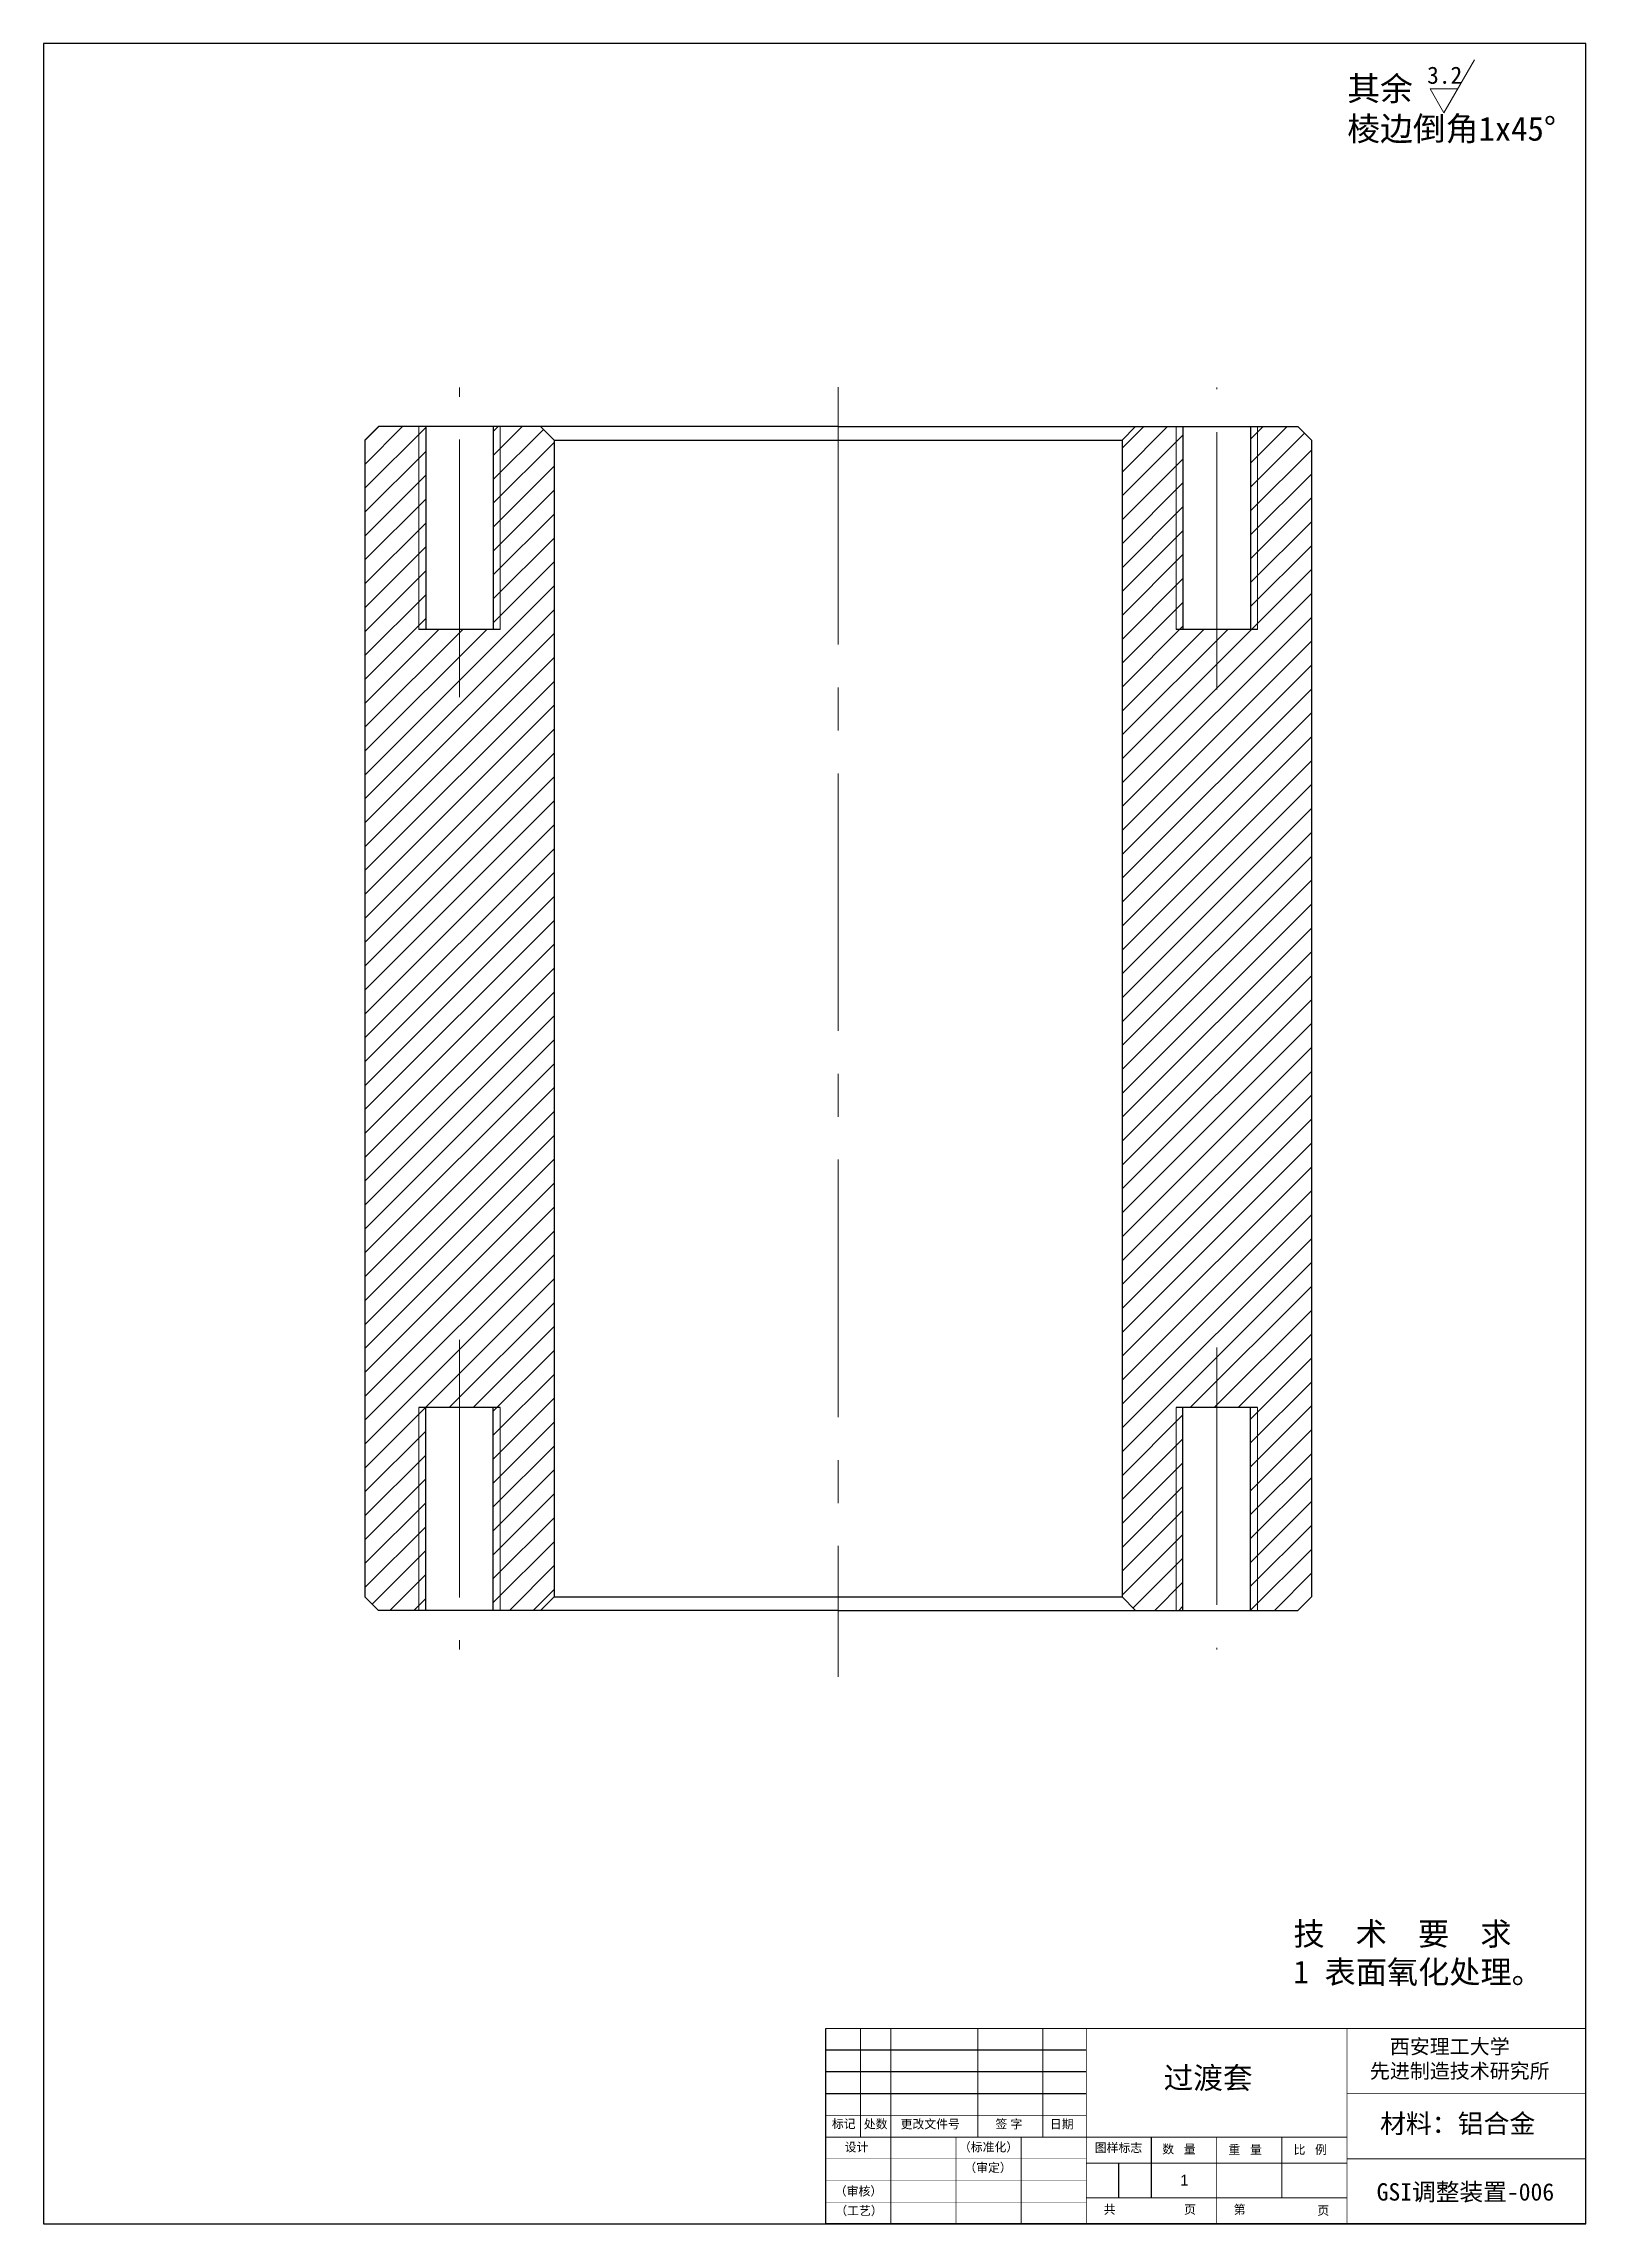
# Model space of a CAD drawing. Header units: inches. Extents: x -20 to 18950, y -1047 to 2551.
# Drawn here: x 16940 to 17054.1, y 1271.9 to 1433.2 of the extents above; entities that cross this region are included whole.
import ezdxf

# ---------------------------------------------------------------- set-up
doc = ezdxf.new("R2010")
doc.units = ezdxf.units.IN
doc.header["$MEASUREMENT"] = 0
doc.linetypes.add('CENTER2', pattern=[28.574999, 19.049999, -3.175, 3.175, -3.175])
doc.layers.get('0').update_dxf_attribs({"lineweight": 30})
for name, color, linetype, lineweight in [('10', 7, 'Continuous', 18), ('cen', 1, 'CENTER2', 20), ('con', 7, 'Continuous', 20), ('dim', 5, 'Continuous', 20), ('hat', 3, 'Continuous', 20), ('text', 6, 'Continuous', 20)]:
    doc.layers.add(name, color=color, linetype=linetype, lineweight=lineweight)
doc.styles.get("Standard").update_dxf_attribs({"font": ''})
doc.styles.get('Standard').set_extended_font_data('宋体')

msp = doc.modelspace()

# ---------------------------------------------------------------- texts
at = {"char_height": 0.6425, "attachment_point": 1}
for s, insert, width in [('\\fﾷￂￋￎ_GB2312|b0|i0|c134|p49;标记', (16998.308, 1279.682), 2.11181), ('\\fﾷￂￋￎ_GB2312|b0|i0|c134|p49;处数', (17000.666, 1279.658), 1.81389), ('\\fﾷￂￋￎ_GB2312|b0|i0|c134|p49;更改文件号', (17003.387, 1279.658), 6.13097), ('{\\fﾷￂￋￎ_GB2312|b0|i0|c134|p49;签 字}', (17010.4, 1279.658), 3.25175), ('\\fﾷￂￋￎ_GB2312|b0|i0|c134|p49;日期', (17014.428, 1279.658), 2.35806), ('\\fﾷￂￋￎ_GB2312|b0|i0|c134|p49;设计', (16999.251, 1277.956), 1.96874), ('\\fﾷￂￋￎ_GB2312|b0|i0|c134|p49;（标准化）', (17007.699, 1277.957), 5.29658), ('\\fﾷￂￋￎ_GB2312|b0|i0|c134|p49;图样标志', (17017.748, 1277.908), 8.23508), ('{\\fￋￎￌ￥|b0|i0|c134|p2;数   量}', (17022.736, 1277.805), 3.71333), ('{\\fﾷￂￋￎ_GB2312|b0|i0|c134|p49;重   量}', (17027.63, 1277.767), 3.5915), ('{\\fﾷￂￋￎ_GB2312|b0|i0|c134|p49;比   例}', (17032.449, 1277.767), 3.5915), ('\\fﾷￂￋￎ_GB2312|b0|i0|c134|p49;（审定）', (17008.098, 1276.436), 5.00636), ('\\fﾷￂￋￎ_GB2312|b0|i0|c134|p49;（审核）', (16998.521, 1274.697), 4.6073), ('\\fﾷￂￋￎ_GB2312|b0|i0|c134|p49;（工艺）', (16998.557, 1273.249), 5.33286), ('\\fﾷￂￋￎ_GB2312|b0|i0|c134|p49;共', (17018.407, 1273.34), 1.4874), ('\\fﾷￂￋￎ_GB2312|b0|i0|c134|p49;页', (17024.352, 1273.341), 0.14511), ('\\fﾷￂￋￎ_GB2312|b0|i0|c134|p49;页', (17034.208, 1273.264), 0.14511)]:
    msp.add_mtext(s, dxfattribs=dict(at, insert=insert, width=width))
at = {"insert": (17028.025, 1273.34), "char_height": 0.6425, "attachment_point": 1}
msp.add_mtext('\\fﾷￂￋￎ_GB2312|b0|i0|c134|p49;第', dxfattribs=at)
at = {"layer": 'con', "insert": (17038.096, 1285.616), "char_height": 1.08224, "width": 14.26635, "attachment_point": 1}
msp.add_mtext('{\\fTxt|b0|i0|c134|p2; \\fTxt|b0|i0|c0|p2; }西安理工大学{\\fTxt|b0|i0|c134|p2;\\P}先进制造技术研究所', dxfattribs=at)
at = {"layer": 'dim', "insert": (17027.837, 1294.257), "char_height": 1.69067, "width": 24.45771, "attachment_point": 1}
msp.add_mtext('    技  术  要  求\\P    1 表面氧化处理。', dxfattribs=at)
at = {"layer": 'text', "attachment_point": 1}
for s, insert, char_height, width in [('{\\fSimSun|b0|i0|c134|p2;其余\\fￋￎￌ￥|b0|i0|c134|p2;\\P\\fSimSun|b0|i0|c134|p2;棱边倒角}1x45°', (17036.418, 1430.804), 1.77829, 17.53329), ('3.2', (17042.325, 1431.545), 1.2702, 2.47671), ('过渡套', (17022.841, 1283.56), 1.6063, 7.68899), ('材料：铝合金', (17038.844, 1280.077), 1.4026, 12.68676), ('{\\fￋￎￌ￥|b0|i0|c134|p2;1}', (17024.076, 1275.592), 0.80313, 1.31156), ('GSI调整装置-006', (17038.59, 1274.966), 1.28501, 14.75488)]:
    msp.add_mtext(s, dxfattribs=dict(at, insert=insert, char_height=char_height, width=width))

# ---------------------------------------------------------------- hatches: boundary and pattern name
at = {"layer": 'hat'}
h = msp.add_hatch(dxfattribs=at)
h.set_pattern_fill('ANSI31', color=3, scale=10)
h.paths.add_polyline_path([(16977.769, 1403.911), (16976.769, 1404.911), (16973.769, 1404.911), (16973.769, 1389.911), (16967.769, 1389.911), (16967.769, 1404.911), (16964.769, 1404.911), (16963.769, 1403.911), (16963.769, 1318.345), (16964.769, 1317.345), (16967.769, 1317.345), (16967.769, 1332.345), (16973.769, 1332.345), (16973.769, 1317.345), (16976.769, 1317.345), (16977.769, 1318.345)])
h.paths.add_polyline_path([(17033.769, 1403.911), (17032.769, 1404.911), (17029.769, 1404.911), (17029.769, 1389.911), (17023.769, 1389.911), (17023.769, 1404.911), (17020.769, 1404.911), (17019.769, 1403.911), (17019.769, 1318.345), (17020.769, 1317.345), (17023.769, 1317.345), (17023.769, 1332.345), (17029.769, 1332.345), (17029.769, 1317.345), (17032.769, 1317.345), (17033.769, 1318.345)])
h.paths.add_polyline_path([(17024.269, 1404.911), (17023.769, 1404.911), (17023.769, 1389.911), (17024.269, 1389.911)], flags=17)
h.paths.add_polyline_path([(17029.769, 1404.911), (17029.269, 1404.911), (17029.269, 1389.911), (17029.769, 1389.911)], flags=17)
h.paths.add_polyline_path([(16968.269, 1404.911), (16967.769, 1404.911), (16967.769, 1389.911), (16968.269, 1389.911)], flags=17)
h.paths.add_polyline_path([(16973.769, 1404.911), (16973.269, 1404.911), (16973.269, 1389.911), (16973.769, 1389.911)], flags=17)
h.paths.add_polyline_path([(16968.269, 1332.345), (16967.769, 1332.345), (16967.769, 1317.345), (16968.269, 1317.345)], flags=17)
h.paths.add_polyline_path([(16973.769, 1332.345), (16973.269, 1332.345), (16973.269, 1317.345), (16973.769, 1317.345)], flags=17)
h.paths.add_polyline_path([(17024.269, 1332.345), (17023.769, 1332.345), (17023.769, 1317.345), (17024.269, 1317.345)], flags=17)
h.paths.add_polyline_path([(17029.769, 1332.345), (17029.269, 1332.345), (17029.269, 1317.345), (17029.769, 1317.345)], flags=17)

# ---------------------------------------------------------------- linework, layer by layer
for p, q in [((17054.069, 1433.244), (16940.013, 1433.244)), ((16940.013, 1433.244), (16940.013, 1271.953)), ((17054.069, 1271.953), (17054.069, 1433.244)), ((16963.769, 1403.911), (16964.769, 1404.911)), ((16963.769, 1403.911), (16964.769, 1404.911)), ((16964.769, 1404.911), (16963.769, 1403.911)), ((16963.769, 1403.911), (16963.769, 1318.345)), ((16998.769, 1404.911), (16964.769, 1404.911)), ((16968.269, 1404.911), (16968.269, 1389.911)), ((16973.269, 1404.911), (16973.269, 1389.911)), ((16976.769, 1404.911), (16977.769, 1403.911)), ((16977.769, 1403.911), (16977.769, 1318.345)), ((16977.769, 1403.911), (17019.769, 1403.911)), ((16998.769, 1404.911), (17032.769, 1404.911)), ((17020.769, 1404.911), (17019.769, 1403.911)), ((17019.769, 1403.911), (17019.769, 1318.345)), ((17024.269, 1404.911), (17024.269, 1389.911)), ((17029.269, 1404.911), (17029.269, 1389.911)), ((17033.769, 1403.911), (17032.769, 1404.911)), ((17033.769, 1403.911), (17032.769, 1404.911)), ((17032.769, 1404.911), (17033.769, 1403.911)), ((17033.769, 1403.911), (17033.769, 1318.345)), ((16973.769, 1389.911), (16967.769, 1389.911)), ((17029.769, 1389.911), (17023.769, 1389.911)), ((16973.769, 1332.345), (16967.769, 1332.345)), ((16968.269, 1317.345), (16968.269, 1332.345)), ((16973.269, 1317.345), (16973.269, 1332.345)), ((17029.769, 1332.345), (17023.769, 1332.345)), ((17024.269, 1317.345), (17024.269, 1332.345)), ((17029.269, 1317.345), (17029.269, 1332.345)), ((16963.769, 1318.345), (16964.769, 1317.345)), ((16963.769, 1318.345), (16964.769, 1317.345)), ((16964.769, 1317.345), (16963.769, 1318.345)), ((16977.769, 1318.345), (16976.769, 1317.345)), ((16977.769, 1318.345), (17019.769, 1318.345)), ((17019.769, 1318.345), (17020.769, 1317.345)), ((17033.769, 1318.345), (17032.769, 1317.345)), ((17033.769, 1318.345), (17032.769, 1317.345)), ((17032.769, 1317.345), (17033.769, 1318.345)), ((16998.769, 1317.345), (16964.769, 1317.345)), ((16998.769, 1317.345), (17032.769, 1317.345)), ((16997.85, 1271.953), (16997.85, 1286.409)), ((17017.125, 1284.803), (16997.85, 1284.803)), ((17017.125, 1283.197), (16997.85, 1283.197)), ((17017.125, 1281.59), (16997.85, 1281.59)), ((17021.944, 1276.45), (17021.944, 1278.378)), ((17019.534, 1273.88), (17019.534, 1276.45)), ((17021.944, 1273.88), (17021.944, 1276.45)), ((16940.013, 1271.953), (17054.069, 1271.953)), ((17054.069, 1271.953), (16997.85, 1271.953))]:
    msp.add_line(p, q)
for points, const_width in [([(17054.069, 1286.409), (16997.85, 1286.409)], 0.0643), ([(17000.42, 1278.378), (17000.42, 1286.409)], 0.0643), ([(17009.094, 1278.378), (17009.094, 1286.409)], 0.0643), ([(17013.912, 1278.378), (17013.912, 1286.409)], 0.0643), ([(17036.4, 1271.953), (17036.4, 1286.409)], 0.0643), ([(17054.069, 1281.59), (17036.4, 1281.59)], 0.0643), ([(17017.125, 1279.984), (16997.85, 1279.984)], 0.0643), ([(17036.4, 1278.378), (16997.85, 1278.378)], 0.0643), ([(17007.487, 1271.953), (17007.487, 1278.378)], 0.0643), ([(17012.306, 1271.953), (17012.306, 1278.378)], 0.0643), ([(17026.763, 1271.953), (17026.763, 1278.378)], 0.0643), ([(17031.581, 1273.88), (17031.581, 1278.378)], 0.0643), ([(17017.125, 1276.772), (16997.85, 1276.772)], 0.0321), ([(17017.125, 1276.45), (17036.4, 1276.45)], 0.0643), ([(17054.069, 1276.772), (17036.4, 1276.772)], 0.0643), ([(17017.125, 1275.165), (16997.85, 1275.165)], 0.0321), ([(17017.125, 1273.559), (16997.85, 1273.559)], 0.0321), ([(17017.125, 1273.88), (17036.4, 1273.88)], 0.0643), ([(17017.125, 1271.953), (16997.85, 1271.953)], 0.0643)]:
    msp.add_lwpolyline(points, dxfattribs=dict(const_width=const_width))
at = {"const_width": 0.0643, "flags": 128}
for points in [[(17002.669, 1271.953), (17002.669, 1278.378), (17002.669, 1286.409)], [(17017.125, 1271.953), (17017.125, 1286.409)]]:
    msp.add_lwpolyline(points, dxfattribs=at)
at = {"layer": '10'}
for p, q in [((16967.769, 1404.911), (16967.769, 1389.911)), ((16973.769, 1404.911), (16973.769, 1389.911)), ((17023.769, 1404.911), (17023.769, 1389.911)), ((17029.769, 1404.911), (17029.769, 1389.911)), ((16967.769, 1317.345), (16967.769, 1332.345)), ((16973.769, 1317.345), (16973.769, 1332.345)), ((17023.769, 1317.345), (17023.769, 1332.345)), ((17029.769, 1317.345), (17029.769, 1332.345))]:
    msp.add_line(p, q, dxfattribs=at)
at = {"layer": 'cen'}
for p, q in [((16970.769, 1384.9), (16970.769, 1407.8)), ((16998.769, 1407.835), (16998.769, 1312.418)), ((17026.769, 1385.458), (17026.769, 1407.8)), ((16970.769, 1337.355), (16970.769, 1314.456)), ((17026.769, 1336.797), (17026.769, 1314.456))]:
    msp.add_line(p, q, dxfattribs=at)
at = {"layer": 'text'}
for p, q in [((17043.559, 1428.13), (17045.823, 1432.05)), ((17042.543, 1429.89), (17043.559, 1428.13))]:
    msp.add_line(p, q, dxfattribs=at)
at = {"layer": 'text', "ltscale": 0.3}
msp.add_line((17042.543, 1429.89), (17044.576, 1429.89), dxfattribs=at)

msp.set_redraw_order([(e.dxf.handle, doc.entitydb.next_handle()) for e in msp.query("TEXT MTEXT ATTDEF DIMENSION ARC_DIMENSION")])  # texts and dimensions are drawn at this point

doc.saveas('drawing.dxf')
